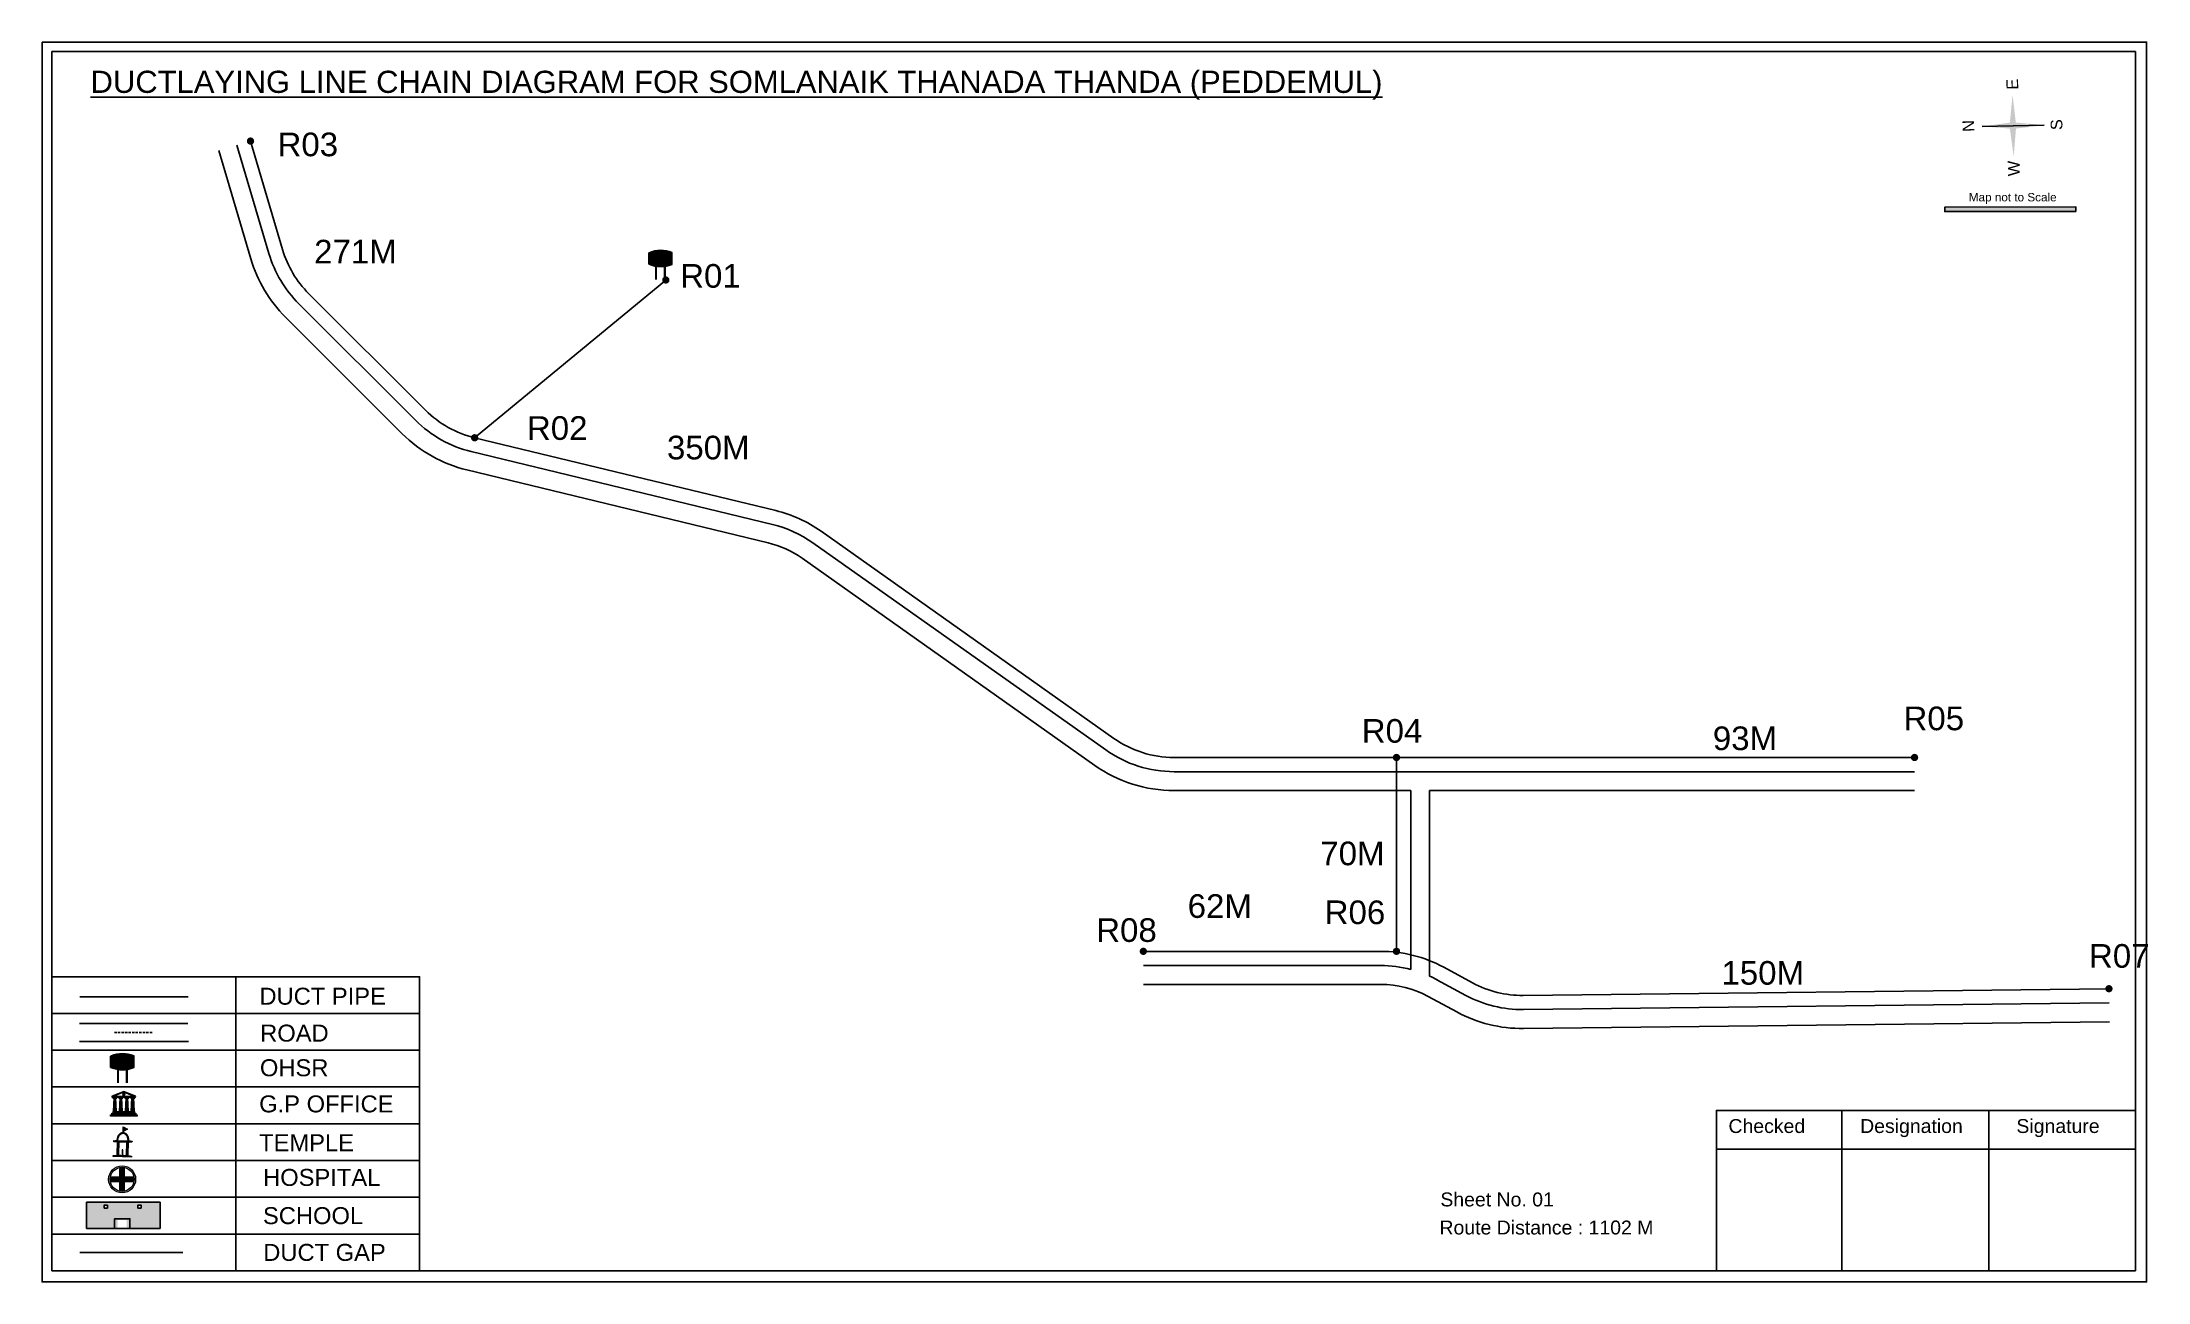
# Model space of a CAD drawing. Header units: inches. Extents: x -117 to 51867, y -12715 to 3423.
# Drawn here: x 16649 to 17539, y -9971 to -9447 of the extents above; entities that cross this region are included whole.
import ezdxf

# ---------------------------------------------------------------- set-up
doc = ezdxf.new("R2010")
doc.units = ezdxf.units.IN
doc.header["$MEASUREMENT"] = 0
doc.linetypes.add('DASHEDX2', pattern=[1.5, 1, -0.5])
for name, color, linetype in [('LANDMARK', 7, 'Continuous'), ('OHT', 7, 'Continuous'), ('pipe', 5, 'Continuous')]:
    doc.layers.add(name, color=color, linetype=linetype)
doc.styles.get("Standard").update_dxf_attribs({"font": 'arial.ttf'})

msp = doc.modelspace()

# ---------------------------------------------------------------- texts
at = {"color": 242, "true_color": 0xcd2027}
msp.add_text('%%UDUCTLAYING LINE CHAIN DIAGRAM FOR SOMLANAIK THANADA THANDA (PEDDEMUL)', height=9.375, dxfattribs=at).set_placement((16669.04, -9468.37))
for s, p in [('E', (17484.4, -9466.97)), ('N', (17465.81, -9484.82)), ('S', (17503.1, -9484.08)), ('W', (17485.04, -9503.57))]:
    msp.add_text(s, height=4.95, rotation=91.00631).set_placement(p)
for s, height, p in [('R03', 10, (16748.11, -9495.17)), ('Map not to Scale', 3.5424, (17463.49, -9514.27)), ('271M', 10, (16763.59, -9540.53)), ('R01', 10, (16918.42, -9550.78)), ('R02', 10, (16853.6, -9615.16)), ('350M', 10, (16912.83, -9623.41)), ('R04', 10, (17206.72, -9743.28)), ('R05', 10, (17435.86, -9738)), ('93M', 10, (17355.21, -9746.41)), ('70M', 10, (17189.18, -9795.12)), ('62M', 10, (17133.08, -9817.39)), ('R06', 10, (17191.03, -9820.03)), ('R08', 10, (17094.39, -9827.55)), ('R07', 10, (17514.31, -9838.47)), ('150M', 10, (17358.85, -9845.65)), ('DUCT PIPE', 7.178, (16740.46, -9854.11)), ('ROAD ', 7.178, (16740.77, -9869.72)), ('OHSR', 7.178, (16740.67, -9884.38)), ('G.P OFFICE', 7.178, (16740.35, -9899.67)), ('Checked', 5.886, (17361.82, -9908.39)), ('Designation', 5.886, (17417.52, -9908.39)), ('Signature', 5.886, (17483.62, -9908.39)), ('TEMPLE', 7.178, (16740.34, -9916.09)), ('HOSPITAL', 7.178, (16742.02, -9930.77)), ('SCHOOL', 7.178, (16741.96, -9946.94)), ('Sheet No. 01', 5.886, (17239.96, -9939.45)), ('Route Distance : 1102 M', 5.886, (17239.59, -9951.32)), ('DUCT GAP', 7.178, (16742.07, -9962.49))]:
    msp.add_text(s, height=height).set_placement(p)

# ---------------------------------------------------------------- blocks, each defined once
blk = doc.blocks.new('OHT')
at = {"linetype": 'Continuous', "lineweight": 0, "true_color": 0x0ffffc}
blk.add_hatch(color=4, dxfattribs=at).paths.add_polyline_path([(0.012, 1), (0, 1, 0.101323), (-0.4, 0.916), (-0.4, 0.525, 0.194075), (0.399, 0.521), (0.399, 0.921, 0.097877)])
at = {"color": 4, "linetype": 'Continuous', "lineweight": 0, "true_color": 0x0ffffc, "flags": 128}
for points in [[(-0.4, 0.525), (-0.4, 0.916)], [(0.399, 0.521), (0.399, 0.921)]]:
    blk.add_lwpolyline(points, dxfattribs=at)
at = {"color": 4, "linetype": 'Continuous', "lineweight": 0, "true_color": 0x0ffffc, "const_width": 0.075, "flags": 128}
for points in [[(-0.15, 0), (-0.15, 0.475)], [(0.15, 0), (0.15, 0.473)]]:
    blk.add_lwpolyline(points, dxfattribs=at)
at = {"color": 4, "linetype": 'Continuous', "lineweight": 0, "true_color": 0x0ffffc}
for centre, radius, start, end in [((0.006, -0.019), 1.019, 67.31091, 113.47108), ((0.004, 1.513), 1.068, 247.76824, 291.70073)]:
    blk.add_arc(centre, radius, start, end, dxfattribs=at)
blk = doc.blocks.new('Government_Office')
at = {"linetype": 'Continuous', "lineweight": 0, "true_color": 0xff0000}
h = blk.add_hatch(color=1, dxfattribs=at)
h.paths.add_polyline_path([(0.44, 0.72), (0.45, 0.75), (0, 0.93), (-0.45, 0.75), (-0.44, 0.72)])
h.paths.add_polyline_path([(0.355, 0.75), (-0.355, 0.75), (0, 0.9)], flags=16)
h.paths.add_polyline_path([(0, 0.778, -1), (0, 0.872, -1)], flags=0)
h = blk.add_hatch(color=1, dxfattribs=at)
edge = h.paths.add_edge_path()
edge.add_arc((0, 0.825), 0.0467, 90, 270)
edge.add_arc((0, 0.825), 0.0467, 270, 450)
for points in [[(-0.5, 0.05), (0.5, 0.05), (0.5, 0), (-0.5, 0)], [(-0.45, 0.075), (-0.45, 0.12), (0.45, 0.12), (0.45, 0.075)], [(-0.4, 0.14), (-0.4, 0.18), (0.4, 0.18), (0.4, 0.14)]]:
    blk.add_hatch(color=1, dxfattribs=at).paths.add_polyline_path(points)
h = blk.add_hatch(color=1, dxfattribs=at)
edge = h.paths.add_edge_path()
edge.add_line((-0.27, 0.195), (-0.295, 0.675))
edge.add_line((-0.295, 0.675), (-0.29, 0.675))
edge.add_arc((-0.278, 0.688), 0.0176, 225.30401, 441.56588)
edge.add_line((-0.275, 0.705), (-0.395, 0.705))
edge.add_arc((-0.392, 0.688), 0.0176, 98.43412, 314.69599)
edge.add_line((-0.38, 0.675), (-0.375, 0.675))
edge.add_line((-0.375, 0.675), (-0.4, 0.195))
edge.add_line((-0.4, 0.195), (-0.27, 0.195))
h = blk.add_hatch(color=1, dxfattribs=at)
edge = h.paths.add_edge_path()
edge.add_line((-0.047, 0.195), (-0.072, 0.675))
edge.add_line((-0.072, 0.675), (-0.067, 0.675))
edge.add_arc((-0.054, 0.688), 0.0176, 225.30401, 441.56588)
edge.add_line((-0.052, 0.705), (-0.172, 0.705))
edge.add_arc((-0.169, 0.688), 0.0176, 98.43412, 314.69599)
edge.add_line((-0.157, 0.675), (-0.152, 0.675))
edge.add_line((-0.152, 0.675), (-0.177, 0.195))
edge.add_line((-0.177, 0.195), (-0.047, 0.195))
h = blk.add_hatch(color=1, dxfattribs=at)
edge = h.paths.add_edge_path()
edge.add_line((0.177, 0.195), (0.152, 0.675))
edge.add_line((0.152, 0.675), (0.157, 0.675))
edge.add_arc((0.169, 0.688), 0.0176, 225.30401, 441.56588)
edge.add_line((0.172, 0.705), (0.052, 0.705))
edge.add_arc((0.054, 0.688), 0.0176, 98.43412, 314.69599)
edge.add_line((0.067, 0.675), (0.072, 0.675))
edge.add_line((0.072, 0.675), (0.047, 0.195))
edge.add_line((0.047, 0.195), (0.177, 0.195))
h = blk.add_hatch(color=1, dxfattribs=at)
edge = h.paths.add_edge_path()
edge.add_line((0.4, 0.195), (0.375, 0.675))
edge.add_line((0.375, 0.675), (0.38, 0.675))
edge.add_arc((0.392, 0.688), 0.0176, 225.30401, 441.56588)
edge.add_line((0.395, 0.705), (0.275, 0.705))
edge.add_arc((0.278, 0.688), 0.0176, 98.43412, 314.69599)
edge.add_line((0.29, 0.675), (0.295, 0.675))
edge.add_line((0.295, 0.675), (0.27, 0.195))
edge.add_line((0.27, 0.195), (0.4, 0.195))
at = {"color": 1, "linetype": 'Continuous', "lineweight": 0, "true_color": 0xff0000, "flags": 128}
for points in [[(-0.45, 0.75), (-0.44, 0.72), (0.44, 0.72), (0.45, 0.75), (0, 0.93)], [(-0.355, 0.75), (0.355, 0.75), (0, 0.9)], [(-0.5, 0.05), (0.5, 0.05), (0.5, 0), (-0.5, 0)], [(-0.45, 0.075), (-0.45, 0.12), (0.45, 0.12), (0.45, 0.075)], [(-0.4, 0.14), (-0.4, 0.18), (0.4, 0.18), (0.4, 0.14)]]:
    blk.add_lwpolyline(points, close=True, dxfattribs=at)
for points in [[(0, 0.872, 1), (0, 0.778, 1)], [(-0.27, 0.195), (-0.295, 0.675), (-0.29, 0.675, 1.379694), (-0.275, 0.705), (-0.395, 0.705, 1.379694), (-0.38, 0.675), (-0.375, 0.675), (-0.4, 0.195)], [(-0.047, 0.195), (-0.072, 0.675), (-0.067, 0.675, 1.379694), (-0.052, 0.705), (-0.172, 0.705, 1.379694), (-0.157, 0.675), (-0.152, 0.675), (-0.177, 0.195)], [(0.177, 0.195), (0.152, 0.675), (0.157, 0.675, 1.379694), (0.172, 0.705), (0.052, 0.705, 1.379694), (0.067, 0.675), (0.072, 0.675), (0.047, 0.195)], [(0.4, 0.195), (0.375, 0.675), (0.38, 0.675, 1.379694), (0.395, 0.705), (0.275, 0.705, 1.379694), (0.29, 0.675), (0.295, 0.675), (0.27, 0.195)]]:
    blk.add_lwpolyline(points, format="xyb", close=True, dxfattribs=at)
blk = doc.blocks.new('Temple')
at = {"linetype": 'Continuous', "lineweight": 0, "true_color": 0xff0000}
h = blk.add_hatch(color=1, dxfattribs=at)
edge = h.paths.add_edge_path()
edge.add_line((0.175, 0.49), (0.225, 0.49))
edge.add_line((0.225, 0.49), (0.225, 0.497))
edge.add_line((0.225, 0.497), (0.307, 0.497))
edge.add_line((0.307, 0.497), (0.307, 0.533))
edge.add_line((0.307, 0.533), (0.257, 0.533))
edge.add_line((0.257, 0.533), (0.257, 0.54))
edge.add_line((0.257, 0.54), (0.2, 0.54))
edge.add_spline(control_points=[(0.2, 0.54), (0.2, 0.589), (0.19, 0.638), (0.142, 0.743), (0.092, 0.79), (0.027, 0.805), (0.02, 0.806), (0.012, 0.806)], knot_values=[4.712389, 4.712389, 4.712389, 4.712389, 5.278166, 5.278166, 6.117402, 6.117402, 6.223801, 6.223801, 6.223801, 6.223801], degree=3, periodic=0)
edge.add_line((0.012, 0.806), (0.012, 0.79))
edge.add_line((0.012, 0.79), (-0.012, 0.79))
edge.add_line((-0.012, 0.79), (-0.012, 0.806))
edge.add_spline(control_points=[(-0.012, 0.806), (-0.055, 0.802), (-0.096, 0.781), (-0.171, 0.699), (-0.197, 0.628), (-0.2, 0.55), (-0.2, 0.545), (-0.2, 0.54)], knot_values=[6.343965, 6.343965, 6.343965, 6.343965, 6.956638, 6.956638, 7.795874, 7.795874, 7.853982, 7.853982, 7.853982, 7.853982], degree=3, periodic=0)
edge.add_line((-0.2, 0.54), (-0.257, 0.54))
edge.add_line((-0.257, 0.54), (-0.257, 0.533))
edge.add_line((-0.257, 0.533), (-0.307, 0.533))
edge.add_line((-0.307, 0.533), (-0.307, 0.497))
edge.add_line((-0.307, 0.497), (-0.225, 0.497))
edge.add_line((-0.225, 0.497), (-0.225, 0.49))
edge.add_line((-0.225, 0.49), (-0.175, 0.49))
edge.add_line((-0.175, 0.49), (-0.175, 0.07))
edge.add_arc((-0.205, 0.07), 0.03, -90, 0, ccw=False)
edge.add_line((-0.205, 0.04), (-0.257, 0.04))
edge.add_line((-0.257, 0.04), (-0.257, 0.033))
edge.add_line((-0.257, 0.033), (-0.307, 0.033))
edge.add_line((-0.307, 0.033), (-0.307, 0))
edge.add_line((-0.307, 0), (0.307, 0))
edge.add_line((0.307, 0), (0.307, 0.033))
edge.add_line((0.307, 0.033), (0.257, 0.033))
edge.add_line((0.257, 0.033), (0.257, 0.04))
edge.add_line((0.257, 0.04), (0.205, 0.04))
edge.add_arc((0.205, 0.07), 0.03, 180, 270, ccw=False)
edge.add_line((0.175, 0.07), (0.175, 0.49))
h.paths.add_polyline_path([(0.125, 0.07, -0.414214), (0.095, 0.04), (0.05, 0.04), (0.05, 0.033), (-0.05, 0.033), (-0.05, 0.04), (-0.095, 0.04, -0.414214), (-0.125, 0.07), (-0.125, 0.497), (0.125, 0.497)], flags=16)
edge = h.paths.add_edge_path(flags=16)
edge.add_ellipse((0, 0.54), major_axis=(0, 0.242), ratio=0.722808, start_angle=270, end_angle=450, ccw=False)
edge.add_line((0.175, 0.54), (-0.175, 0.54))
h.paths.add_polyline_path([(0.012, 0.23), (0.012, 0.07), (-0.012, 0.07), (-0.012, 0.23)], flags=0)
h = blk.add_hatch(color=1, dxfattribs=at)
edge = h.paths.add_edge_path()
edge.add_line((0.012, 0.857), (0, 0.85))
edge.add_line((0, 0.85), (-0.003, 0.925))
edge.add_line((-0.003, 0.925), (-0.012, 0.925))
edge.add_line((-0.012, 0.925), (-0.012, 0.806))
edge.add_spline(control_points=[(-0.012, 0.806), (-0.004, 0.807), (0.004, 0.807), (0.012, 0.806)], knot_values=[6.223801, 6.223801, 6.223801, 6.223801, 6.343965, 6.343965, 6.343965, 6.343965], degree=3, periodic=0)
edge.add_line((0.012, 0.806), (0.012, 0.857))
h = blk.add_hatch(color=1, dxfattribs=at)
edge = h.paths.add_edge_path()
edge.add_line((0.012, 0.79), (0.012, 0.806))
edge.add_spline(control_points=[(0.012, 0.806), (0.004, 0.807), (-0.004, 0.807), (-0.012, 0.806)], knot_values=[6.223801, 6.223801, 6.223801, 6.223801, 6.343965, 6.343965, 6.343965, 6.343965], degree=3, periodic=0)
edge.add_line((-0.012, 0.806), (-0.012, 0.79))
edge.add_line((-0.012, 0.79), (0.012, 0.79))
at = {"linetype": 'Continuous', "lineweight": 0, "true_color": 0xe66000}
blk.add_hatch(color=32, dxfattribs=at).paths.add_polyline_path([(-0.006, 1), (0.147, 0.931), (0, 0.85)])
at = {"color": 1, "linetype": 'Continuous', "lineweight": 0, "true_color": 0xff0000, "flags": 128}
for points in [[(0.012, 0.925), (-0.012, 0.925), (-0.012, 0.79), (0.012, 0.79)], [(0.012, 0.23), (-0.012, 0.23), (-0.012, 0.07), (0.012, 0.07)]]:
    blk.add_lwpolyline(points, close=True, dxfattribs=at)
at = {"color": 32, "linetype": 'Continuous', "lineweight": 0, "true_color": 0xe66000, "flags": 128}
blk.add_lwpolyline([(-0.006, 1), (0.147, 0.931), (0, 0.85), (-0.006, 1)], dxfattribs=at)
at = {"color": 1, "linetype": 'Continuous', "lineweight": 0, "true_color": 0xff0000, "flags": 128}
blk.add_lwpolyline([(0.2, 0.54), (0.257, 0.54), (0.257, 0.533), (0.307, 0.533), (0.307, 0.497), (0.225, 0.497), (0.225, 0.49), (0.175, 0.49), (0.175, 0.07, 0.414214), (0.205, 0.04), (0.257, 0.04), (0.257, 0.033), (0.307, 0.033), (0.307, 0), (-0.307, 0), (-0.307, 0.033), (-0.257, 0.033), (-0.257, 0.04), (-0.205, 0.04, 0.414214), (-0.175, 0.07), (-0.175, 0.49), (-0.225, 0.49), (-0.225, 0.497), (-0.307, 0.497), (-0.307, 0.533), (-0.257, 0.533), (-0.257, 0.54), (-0.2, 0.54)], format="xyb", dxfattribs=at)
blk.add_lwpolyline([(-0.175, 0.54), (0.175, 0.54)], dxfattribs=at)
blk.add_lwpolyline([(0.125, 0.497), (0.125, 0.07, -0.414214), (0.095, 0.04), (0.05, 0.04), (0.05, 0.033), (-0.05, 0.033), (-0.05, 0.04), (-0.095, 0.04, -0.414214), (-0.125, 0.07), (-0.125, 0.497)], format="xyb", close=True, dxfattribs=at)
at = {"color": 1, "linetype": 'Continuous', "lineweight": 0, "true_color": 0xff0000}
blk.add_ellipse((0, 0.54), major_axis=(0, 0.242), ratio=0.722808, start_param=4.712389, end_param=7.853982, dxfattribs=at)
blk.add_open_spline([(0.2, 0.54), (0.2, 0.589), (0.19, 0.638), (0.142, 0.743), (0.092, 0.79), (-0.023, 0.816), (-0.085, 0.794), (-0.171, 0.699), (-0.197, 0.628), (-0.2, 0.55), (-0.2, 0.545), (-0.2, 0.54)], degree=3, knots=[4.712389, 4.712389, 4.712389, 4.712389, 5.278166, 5.278166, 6.117402, 6.117402, 6.956638, 6.956638, 7.795874, 7.795874, 7.853982, 7.853982, 7.853982, 7.853982], dxfattribs=at)
blk = doc.blocks.new('*U63')
at = {"color": 0, "linetype": 'DASHEDX2', "transparency": 16777216}
blk.add_line((-8.22, 0), (8.01, 0), dxfattribs=at)
blk = doc.blocks.new('Hospital')
at = {"linetype": 'Continuous', "lineweight": 0, "true_color": 0x000000}
h = blk.add_hatch(color=18, dxfattribs=at)
h.paths.add_polyline_path([(-0.5, 0, 1), (0.5, 0, 1)])
h.paths.add_polyline_path([(0.446, 0, -1), (-0.446, 0, -1)], flags=16)
at = {"linetype": 'Continuous', "true_color": 0xff0000}
blk.add_hatch(color=1, dxfattribs=at).paths.add_polyline_path([(-0.394, 0.08), (-0.08, 0.08), (-0.08, 0.394), (0.08, 0.394), (0.08, 0.08), (0.394, 0.08), (0.394, -0.08), (0.08, -0.08), (0.08, -0.394), (-0.08, -0.394), (-0.08, -0.08), (-0.394, -0.08)])
at = {"color": 1, "linetype": 'Continuous', "true_color": 0xff0000, "flags": 128}
blk.add_lwpolyline([(-0.394, 0.08), (-0.08, 0.08), (-0.08, 0.394), (0.08, 0.394), (0.08, 0.08), (0.394, 0.08), (0.394, -0.08), (0.08, -0.08), (0.08, -0.394), (-0.08, -0.394), (-0.08, -0.08), (-0.394, -0.08)], close=True, dxfattribs=at)
at = {"color": 18, "linetype": 'Continuous', "lineweight": 0, "true_color": 0x000000}
for radius in [0.5, 0.446]:
    blk.add_circle((0, 0), radius, dxfattribs=at)

# ---------------------------------------------------------------- hatches: boundary and pattern name
at = {"ltscale": 0.5}
h = msp.add_hatch(color=5, dxfattribs=at)
h.dxf.hatch_style = 1
h.paths.add_polyline_path([(16738.24, -9488.75, 1), (16735.12, -9488.75, 1)])
at = {"true_color": 0x0093dd}
h = msp.add_hatch(color=142, dxfattribs=at)
h.dxf.hatch_style = 1
h.paths.add_polyline_path([(17453.31, -9516.77), (17453.31, -9518.61), (17508.82, -9518.49), (17508.82, -9516.64)])
at = {"ltscale": 0.5}
h = msp.add_hatch(color=5, dxfattribs=at)
h.dxf.hatch_style = 1
h.paths.add_polyline_path([(16913.91, -9547.53, 1), (16910.8, -9547.53, 1)])
h = msp.add_hatch(color=5, dxfattribs=at)
h.dxf.hatch_style = 1
h.paths.add_polyline_path([(16833.05, -9614.27, 1), (16829.93, -9614.27, 1)])
h = msp.add_hatch(color=5, dxfattribs=at)
h.dxf.hatch_style = 1
h.paths.add_polyline_path([(17222.97, -9749.53, 1), (17219.85, -9749.53, 1)])
h = msp.add_hatch(color=5, dxfattribs=at)
h.dxf.hatch_style = 1
h.paths.add_polyline_path([(17442.09, -9749.53, 1), (17438.98, -9749.53, 1)])
h = msp.add_hatch(color=5, dxfattribs=at)
h.dxf.hatch_style = 1
h.paths.add_polyline_path([(17115.88, -9831.54, 1), (17112.77, -9831.54, 1)])
h = msp.add_hatch(color=5, dxfattribs=at)
h.dxf.hatch_style = 1
h.paths.add_polyline_path([(17222.97, -9831.54, 1), (17219.85, -9831.54, 1)])
h = msp.add_hatch(color=5, dxfattribs=at)
h.dxf.hatch_style = 1
h.paths.add_polyline_path([(17524.32, -9847.35, 1), (17521.21, -9847.35, 1)])
at = {"true_color": 0xc8c92d}
h = msp.add_hatch(color=52, dxfattribs=at)
h.dxf.hatch_style = 1
h.paths.add_polyline_path([(16673.5, -9937.7), (16667.33, -9937.7), (16667.33, -9948.79), (16673.5, -9948.79)])
h.paths.add_polyline_path([(16698.35, -9937.7), (16692.18, -9937.7), (16692.18, -9948.79), (16698.35, -9948.79)])
at = {"true_color": 0x293189}
h = msp.add_hatch(color=177, dxfattribs=at)
h.dxf.hatch_style = 1
h.paths.add_polyline_path([(16692.18, -9937.7), (16673.5, -9937.7), (16673.5, -9948.79), (16680.51, -9948.79), (16680.51, -9945.16), (16684.36, -9945.16), (16684.36, -9948.79), (16692.18, -9948.79)])
h.paths.add_polyline_path([(16676.17, -9940.17), (16674.79, -9940.17), (16674.79, -9938.91), (16676.17, -9938.91)], flags=16)
h.paths.add_polyline_path([(16689.04, -9940.17), (16689.04, -9938.91), (16690.42, -9938.91), (16690.42, -9940.17)], flags=16)

# ---------------------------------------------------------------- linework, layer by layer
for p, q in [((17495.38, -9482.06), (17469.08, -9482.52)), ((17469.08, -9482.52), (17495.38, -9482.06)), ((17495.38, -9482.06), (17469.08, -9482.52)), ((17482.25, -9482.29), (17495.38, -9482.06)), ((16723.25, -9492.72), (16736.83, -9538.64)), ((16730.92, -9490.45), (16744.5, -9536.37)), ((16751.47, -9563.24), (16800.86, -9612.55)), ((16757.12, -9557.57), (16806.51, -9606.89)), ((16828.19, -9627.88), (16955.58, -9658.71)), ((16830.08, -9620.1), (16957.47, -9650.94)), ((16974.58, -9658.72), (17098.42, -9746.34)), ((16969.96, -9665.25), (17093.8, -9752.87)), ((17127.3, -9755.53), (17440.53, -9755.53)), ((17127.3, -9763.53), (17227.41, -9763.53)), ((17227.41, -9763.53), (17227.41, -9839.17)), ((17235.41, -9763.53), (17235.41, -9842.01)), ((17235.41, -9763.53), (17440.53, -9763.53)), ((17214.75, -9837.54), (17114.33, -9837.54)), ((16652.66, -9842.26), (16652.66, -9965.48)), ((16730.42, -9842.26), (16730.42, -9966.69)), ((17214.75, -9845.54), (17114.33, -9845.54)), ((17234.74, -9850.6), (17246.92, -9857.2)), ((17238.54, -9843.57), (17250.73, -9850.16)), ((16808.19, -9857.82), (16652.66, -9857.82)), ((17275.1, -9856.19), (17522.83, -9853.35)), ((16664.31, -9862.11), (16710.19, -9862.11)), ((17275.19, -9864.18), (17522.93, -9861.35)), ((16808.19, -9873.37), (16652.66, -9873.37)), ((16664.31, -9869.63), (16710.43, -9869.63)), ((16808.19, -9888.92), (16652.66, -9888.92)), ((16808.19, -9904.48), (16652.66, -9904.48)), ((16808.19, -9920.03), (16652.66, -9920.03)), ((16652.66, -9935.58), (16808.19, -9935.58)), ((16652.66, -9951.13), (16808.19, -9951.13)), ((16652.65, -9965.71), (16652.65, -9966.67)), ((16652.66, -9965.48), (16652.66, -9966.69)), ((16808.19, -9966.69), (16652.66, -9966.69))]:
    msp.add_line(p, q)
at = {"color": 1}
msp.add_line((17469.08, -9482.52), (17482.24, -9482.29), dxfattribs=at)
at = {"color": 242, "true_color": 0xcd2027}
for p, q in [((17409.71, -9898.84), (17409.71, -9966.73)), ((17471.92, -9898.84), (17471.92, -9966.73)), ((17356.75, -9915.29), (17533.97, -9915.29))]:
    msp.add_line(p, q, dxfattribs=at)
for points in [[(16648.54, -9446.89), (16648.54, -9971.38), (17538.68, -9971.38), (17538.68, -9446.89)], [(16652.65, -9450.9), (16652.65, -9966.67), (17533.97, -9966.67), (17533.97, -9450.9)], [(16698.42, -9937.7), (16698.42, -9948.79), (16667.33, -9948.79), (16667.33, -9937.7)], [(16676.17, -9938.91), (16676.17, -9940.17), (16674.79, -9940.17), (16674.79, -9938.91)], [(16689.04, -9940.17), (16689.04, -9938.91), (16690.42, -9938.91), (16690.42, -9940.17)]]:
    msp.add_lwpolyline(points, close=True)
at = {"color": 142, "true_color": 0x0093dd}
msp.add_lwpolyline([(17508.82, -9518.49), (17453.31, -9518.61), (17453.31, -9516.77), (17508.82, -9516.64), (17508.82, -9518.49)], dxfattribs=at)
for points in [[(16808.19, -9966.69), (16808.19, -9842.26), (16652.66, -9842.26)], [(16679.18, -9948.79), (16679.18, -9944.69), (16685.7, -9944.69), (16685.7, -9948.79)]]:
    msp.add_lwpolyline(points)
at = {"color": 242, "true_color": 0xcd2027}
msp.add_lwpolyline([(17533.97, -9966.73), (17356.75, -9966.73), (17356.75, -9898.84), (17533.97, -9898.84)], close=True, dxfattribs=at)
for centre, radius, start, end in [((16792.45, -9522.19), 58, 196.47097, 225.04485), ((16792.45, -9522.19), 50, 196.47097, 225.04485), ((16841.84, -9571.51), 50, 225.04485, 256.39355), ((16841.84, -9571.51), 58, 225.04485, 256.39355), ((16945.7, -9699.53), 50, 54.71859, 76.39355), ((16945.7, -9699.53), 42, 54.71859, 76.39355), ((17127.3, -9705.53), 58, 234.71859, 270), ((17127.3, -9705.53), 50, 234.71859, 270), ((17214.75, -9887.54), 50, 75.33089, 90), ((17214.75, -9887.54), 50, 61.57874, 65.5917), ((17214.75, -9887.54), 42, 61.57874, 90), ((17274.53, -9806.19), 50, 241.57874, 270.65533), ((17274.53, -9806.19), 58, 241.57874, 270.65533)]:
    msp.add_arc(centre, radius, start, end)
for points in [[(17483.52, -9482.26), (17480.71, -9482.31), (17482, -9469.15)], [(17483.52, -9482.26), (17480.71, -9482.31), (17482, -9469.15)], [(17483.53, -9482.26), (17480.71, -9482.31), (17482.46, -9495.44)], [(17483.53, -9482.26), (17480.71, -9482.31), (17482.46, -9495.44)], [(17482.26, -9483.59), (17482.21, -9480.77), (17495.38, -9482.06)], [(17482.26, -9483.59), (17482.21, -9480.77), (17495.38, -9482.06)]]:
    msp.add_solid(points)
at = {"color": 1}
msp.add_solid([(17482.26, -9483.59), (17482.21, -9480.77), (17469.08, -9482.52)], dxfattribs=at)
msp.add_solid([(17482.26, -9483.59), (17482.21, -9480.77), (17469.08, -9482.52)], dxfattribs=at)
at = {"layer": 'OHT', "color": 5}
msp.add_line((16664.48, -9850.73), (16710.36, -9850.73), dxfattribs=at)
at = {"layer": 'OHT', "color": 1}
msp.add_line((16664.48, -9958.92), (16708.07, -9958.92), dxfattribs=at)
at = {"layer": 'pipe'}
for p, q in [((16736.68, -9488.75), (16750.25, -9534.67)), ((16831.49, -9614.27), (16912.36, -9547.53)), ((16761.36, -9553.33), (16810.75, -9602.64)), ((16831.49, -9614.27), (16958.88, -9645.11)), ((16978.05, -9653.82), (17101.89, -9741.44)), ((17127.3, -9749.53), (17440.53, -9749.53)), ((17221.41, -9749.53), (17221.41, -9831.94)), ((17214.75, -9831.54), (17114.33, -9831.54)), ((17241.4, -9838.29), (17253.59, -9844.89)), ((17275.03, -9850.19), (17522.77, -9847.35))]:
    msp.add_line(p, q, dxfattribs=at)
for centre, radius, start, end in [((16792.45, -9522.19), 44, 196.47097, 225.04485), ((16841.84, -9571.51), 44, 225.04485, 256.39355), ((16945.7, -9699.53), 56, 54.71859, 76.39355), ((17127.3, -9705.53), 44, 234.71859, 270), ((17214.75, -9887.54), 56, 61.57874, 90), ((17274.53, -9806.19), 44, 241.57874, 270.65533)]:
    msp.add_arc(centre, radius, start, end, dxfattribs=at)

# ---------------------------------------------------------------- block references
at = {"linetype": 'DASHEDX2'}
msp.add_blockref('*U63', (16687.31, -9865.87), dxfattribs=at)
at = {"layer": 'LANDMARK'}
for name, p, xscale, yscale, zscale in [('Government_Office', (16683.07, -9901.33), 11.32114773247135, 11.32114773247135, 11.32114773247135), ('Hospital', (16682.38, -9927.99), 11.41772014427468, 11.41772014427468, 11.41772014427468)]:
    msp.add_blockref(name, p, dxfattribs=dict(at, xscale=xscale, yscale=yscale, zscale=zscale))
at = {"layer": 'LANDMARK', "xscale": 12.62452535729322, "yscale": 12.62452535729322, "zscale": 12.62452535729322, "rotation": 358.3713438591284}
msp.add_blockref('Temple', (16682.5, -9918.46), dxfattribs=at)
at = {"layer": 'OHT', "xscale": 12.45189723782068, "yscale": 12.45189723782068, "zscale": 12.45189723782068}
for p in [(16910.08, -9547.41), (16682.48, -9887.23)]:
    msp.add_blockref('OHT', p, dxfattribs=at)

msp.set_redraw_order([(e.dxf.handle, doc.entitydb.next_handle()) for e in msp.query("TEXT MTEXT ATTDEF DIMENSION ARC_DIMENSION")])  # texts and dimensions are drawn at this point

doc.saveas('drawing.dxf')
